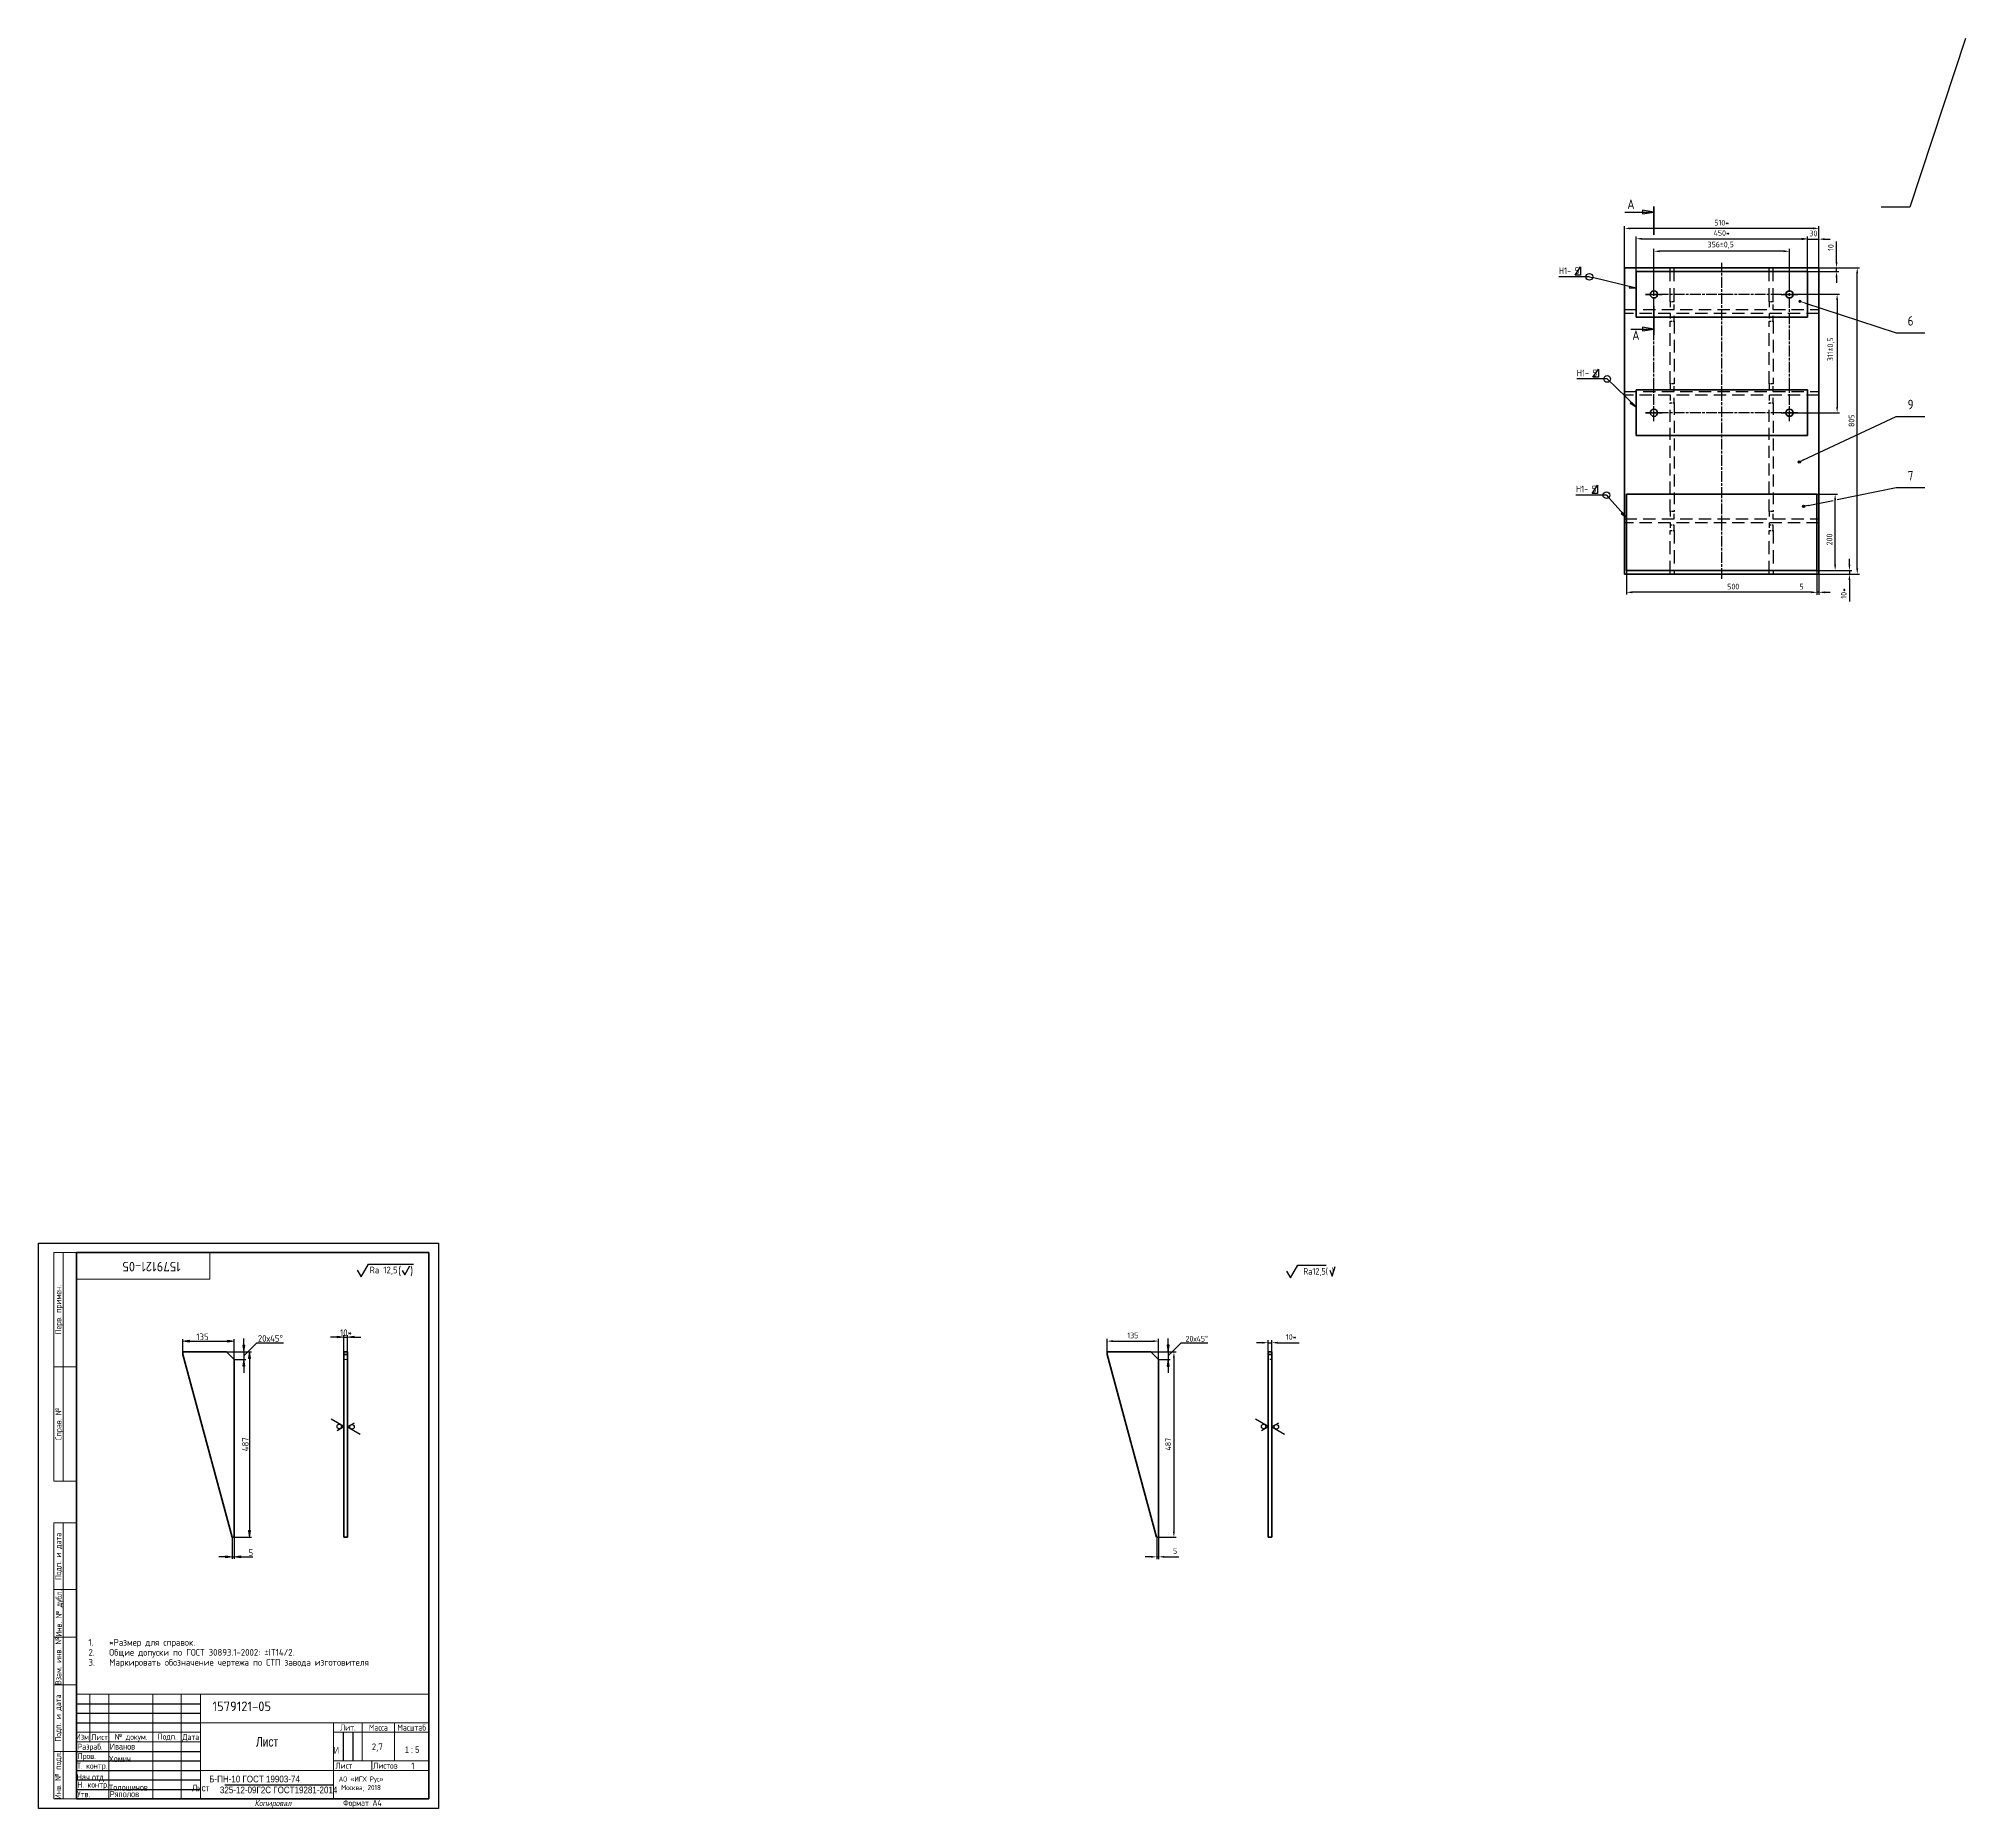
# Model space of a CAD drawing. Header units: millimetres. Extents: x 0 to 5061, y 0 to 4649.
import ezdxf
from ezdxf.enums import TextEntityAlignment as Align

# ---------------------------------------------------------------- set-up
doc = ezdxf.new("R2018")
doc.units = ezdxf.units.MM
doc.header["$LTSCALE"] = 5
for name, pattern in [('CENTER', [2, 1.25, -0.25, 0.25, -0.25]), ('CHAIN', [0.7087, 0.4724, -0.0591, 0.1181, -0.0591]), ('DASHED', [0.2067, 0.1654, -0.0413]), ('HIDDEN', [0.375, 0.25, -0.125])]:
    doc.linetypes.add(name, pattern=pattern)
for name, color, linetype in [('Cen', 5, 'CENTER'), ('Dim', 7, 'Continuous'), ('Hide', 2, 'HIDDEN')]:
    doc.layers.add(name, color=color, linetype=linetype)
for name, color, linetype, lineweight in [('Con', 6, 'Continuous', 40), ('Text', 3, 'Continuous', 18), ('Видимый контур (ГОСТ)', 4, 'Continuous', 40), ('Заголовок (ГОСТ)', 3, 'Continuous', 18), ('Кромка (ГОСТ)', 7, 'Continuous', 35), ('Невидимый контур (ГОСТ)', 6, 'DASHED', 18), ('Обозначение (ГОСТ)', 3, 'Continuous', 18), ('Размер (ГОСТ)', 3, 'Continuous', 15), ('Эскизная геометрия (ГОСТ)', 3, 'Continuous', 18)]:
    doc.layers.add(name, color=color, linetype=linetype, lineweight=lineweight)
doc.styles.add('Style1', font='romans.shx', dxfattribs={"width": 0.8})
doc.styles.add('Style1_182', font='RomanS.shx', dxfattribs={"width": 0.9})
doc.styles.add('Альтернативный текст (ГОСТ)', font='arial.ttf', dxfattribs={"width": 0.8})
doc.styles.add('Обычный текст (ГОСТ)', font='GOST Common.ttf')
doc.styles.add('Стиль текста112', font='GOST Common Italic.ttf', dxfattribs={"width": 0.8})
doc.styles.add('Стиль текста137', font='GOST Common Italic.ttf', dxfattribs={"width": 0.7})
doc.styles.add('Стиль текста139', font='GOST Common Italic.ttf', dxfattribs={"width": 0.7})
doc.styles.add('Стиль текста157', font='GOST Common.ttf', dxfattribs={"width": 0.8})
doc.styles.add('Стиль текста160', font='GOST Common.ttf')
doc.styles.add('Стиль текста162', font='GOST Common.ttf', dxfattribs={"width": 0.9})
doc.styles.add('Стиль текста163', font='GOST Common.ttf', dxfattribs={"width": 0.8})
doc.styles.add('Стиль текста164', font='GOST Common.ttf', dxfattribs={"width": 0.8})
doc.styles.add('Стиль текста195', font='GOST Common.ttf', dxfattribs={"width": 1.2})
doc.styles.add('Стиль текста81', font='GOST Common Italic.ttf', dxfattribs={"width": 0.8})
doc.dimstyles.new('Lin_5', dxfattribs={"dimscale": 5, "dimtxt": 3, "dimasz": 3, "dimexe": 1.25, "dimexo": 0, "dimgap": 1.5, "dimtad": 1, "dimdec": 1, "dimtxsty": 'Style1', "dimcen": 2.5, "dimclrt": 3, "dimadec": 0, "dimazin": 0, "dimtfac": 1, "dimtdec": 1, "dimtmove": 0, "dimatfit": 3, "dimldrblk": 'DOT', "dimfxl": 1, "dimarcsym": 0})
doc.dimstyles.new('Диаметр (ГОСТ)$7', dxfattribs={"dimscale": 5, "dimtxt": 3.5, "dimasz": 3.5, "dimexe": 1, "dimexo": 0, "dimgap": 0.5, "dimtad": 1, "dimrnd": 1e-08, "dimtxsty": 'Обычный текст (ГОСТ)', "dimblk": 'Filled-1', "dimcen": 0.09, "dimdle": 15, "dimclrd": 256, "dimclre": 256, "dimclrt": 256, "dimazin": 2, "dimtfac": 0.714286, "dimtdec": 3, "dimtmove": 0, "dimatfit": 3, "dimfxl": 1, "dimtolj": 1, "dimlwd": -1, "dimlwe": 25, "dimarcsym": 0})
doc.dimstyles.new('Обычный (ГОСТ)', dxfattribs={"dimscale": 5, "dimtxt": 3.5, "dimasz": 3.5, "dimexe": 1, "dimexo": 0, "dimgap": 0.5, "dimtad": 1, "dimrnd": 1e-08, "dimtxsty": 'Обычный текст (ГОСТ)', "dimblk": 'Filled-1', "dimcen": 0.09, "dimdle": 15, "dimclrd": 256, "dimclre": 256, "dimclrt": 256, "dimazin": 2, "dimtfac": 0.714286, "dimtdec": 3, "dimtmove": 0, "dimatfit": 3, "dimfxl": 1, "dimtolj": 1, "dimlwd": 25, "dimlwe": 25, "dimarcsym": 0})

msp = doc.modelspace()

# ---------------------------------------------------------------- texts
at = {"layer": 'Dim', "style": 'Style1', "width": 0.8}
for p in [(3992.761, 4030.03), (4039.787, 3761.533), (4037.466, 3456.628)]:
    msp.add_text('Н1- 5', height=17.5, dxfattribs=at).set_placement(p)
at = {"layer": 'Dim', "style": 'Style1'}
for s, insert, char_height, attachment_point in [('А', (4172.608, 4201.063), 25, 7), ('6', (4916.383, 3907.235), 25, 5), ('А', (4185.658, 3857.043), 25, 7), ('9', (4916.383, 3687.574), 25, 5), ('7', (4916.383, 3500.49), 25, 5), ('Ra12,5( )', (3361.802, 1408.838), 17.5, 5)]:
    msp.add_mtext(s, dxfattribs=dict(at, insert=insert, char_height=char_height, attachment_point=attachment_point))
at = {"layer": 'Dim', "linetype": 'Continuous', "lineweight": 25, "insert": (3012.424, 1241.258), "char_height": 15, "attachment_point": 1, "style": 'Style1'}
msp.add_mtext('\\A1;20х45{\\fAIGDT|b0|i0|c2|p2;~}', dxfattribs=at)
at = {"layer": 'Обозначение (ГОСТ)', "style": 'Обычный текст (ГОСТ)'}
for s, p in [('1. ', (131.25, 427.5)), ('2. ', (131.25, 401.25)), (' Общие допуски по ГОСТ 30893.1-2002: ±IT14/2.', (175, 401.25)), (' *Размер для справок.', (175, 427.5)), ('3. ', (131.25, 375)), (' Маркировать обозначение чертежа по СТП завода изготовителя', (175, 375))]:
    msp.add_text(s, height=17.5, dxfattribs=at).set_placement(p)
at = {"layer": 'Обозначение (ГОСТ)', "insert": (373.463, 1410.663), "char_height": 25, "width": 192.04829, "attachment_point": 1, "rotation": 180, "style": 'Стиль текста195'}
msp.add_mtext('{\\fGOST Common|b0|i0;\\H25.0000;1579121-05}', dxfattribs=at)
at = {"layer": 'Обозначение (ГОСТ)', "attachment_point": 1}
for s, insert, char_height, width, style in [('{\\fGOST Common|b0|i0;\\H25.0000;1579121-05}', (457.025, 280.819), 25, 192.04829, 'Стиль текста195'), ('2,7', (875.271, 170.805), 17.5, 93.85331, 'Обычный текст (ГОСТ)'), ('{\\fGOST Common|b0|i0;1}', (978.781, 120.25), 17.5, 93.85331, 'Обычный текст (ГОСТ)')]:
    msp.add_mtext(s, dxfattribs=dict(at, insert=insert, char_height=char_height, width=width, style=style))

# ---------------------------------------------------------------- blocks, each defined once
blk = doc.blocks.new('ГОСТ - Доп. графы 1')
at = {"layer": 'Эскизная геометрия (ГОСТ)'}
for p, q in [((-12, 0), (-12, 145)), ((-12, 145), (0, 145)), ((-7, 145), (-7, 0)), ((-12, 110), (-7, 110)), ((-7, 110), (0, 110)), ((-12, 85), (-7, 85)), ((-7, 85), (0, 85)), ((-12, 60), (-7, 60)), ((-7, 60), (0, 60)), ((-12, 25), (-7, 25)), ((-7, 25), (0, 25)), ((0, 0), (-12, 0))]:
    blk.add_line(p, q, dxfattribs=at)
at = {"layer": 'Обозначение (ГОСТ)', "char_height": 3.17, "attachment_point": 5, "rotation": 90, "style": 'Альтернативный текст (ГОСТ)'}
for s, insert, width in [('\\fGOST Common|b0|i0;\\H3.1700;Подп. и дата', (-9.4, 127.4), 34.768), ('\\fGOST Common|b0|i0;\\H3.1700;Инв. № дубл.', (-8.9, 97.5), 24.844), ('\\fGOST Common|b0|i0;\\H3.1700;Взам. инв. №', (-9.6, 72.5), 24.867), ('\\fGOST Common|b0|i0;\\H3.1700;Подп. и дата', (-9.5, 42.5), 35.149), ('\\fGOST Common|b0|i0;\\H3.1700;Инв. № подл.', (-9.5, 12.4), 24.962)]:
    blk.add_mtext(s, dxfattribs=dict(at, insert=insert, width=width))
at = {"layer": 'Обозначение (ГОСТ)', "style": 'Стиль текста112', "width": 0.8}
for tag, p in [('Подп._и_дата_2', (-1.9, 127.5)), ('Инв._номер_дубликата', (-1.8, 97.5)), ('Взамен_инв._номера', (-1.9, 72.5)), ('Подп._и_дата_1', (-1.8, 42.4)), ('ИНВЕНТАРНЫЙ_НОМЕР', (-1.7, 12.7))]:
    blk.add_attdef(tag, text='', height=3.17, rotation=90, dxfattribs=at).set_placement(p, align=Align.MIDDLE_CENTER)
blk = doc.blocks.new('ГОСТ - Доп. графы 2')
at = {"layer": 'Эскизная геометрия (ГОСТ)'}
for p, q in [((-12, 0), (-12, 120)), ((-12, 120), (0, 120)), ((-7, 0), (-7, 120)), ((-12, 60), (0, 60)), ((0, 0), (-12, 0))]:
    blk.add_line(p, q, dxfattribs=at)
at = {"layer": 'Обозначение (ГОСТ)', "char_height": 3.17, "attachment_point": 5, "rotation": 90, "style": 'Альтернативный текст (ГОСТ)'}
for s, insert, width in [('\\fGOST Common|b0|i0;\\H3.1700;Перв. примен.', (-9.2, 90), 60.014), ('\\fGOST Common|b0|i0;\\H3.1700;Справ. №', (-9.1, 30), 59.936)]:
    blk.add_mtext(s, dxfattribs=dict(at, insert=insert, width=width))
at = {"layer": 'Обозначение (ГОСТ)', "style": 'Стиль текста112', "width": 0.8}
for tag, p in [('Первичная_применяемость', (-2.1, 90)), ('Справочный_номер', (-2, 30))]:
    blk.add_attdef(tag, text='', height=3.17, rotation=90, dxfattribs=at).set_placement(p, align=Align.MIDDLE_CENTER)
blk = doc.blocks.new('ГОСТ - Доп. графы 3')
at = {"layer": 'Эскизная геометрия (ГОСТ)'}
for p, q in [((0, 0), (70, 0)), ((70, 0), (70, -14)), ((70, -14), (0, -14))]:
    blk.add_line(p, q, dxfattribs=at)
at = {"layer": 'Обозначение (ГОСТ)', "style": 'Стиль текста164', "width": 0.8}
blk.add_attdef('ОБОЗНАЧЕНИЕ', text='', height=5, rotation=180, dxfattribs=at).set_placement((34.9, -4.5), align=Align.MIDDLE_CENTER)
blk = doc.blocks.new('Основные надписи ГОСТ - Форма 1')
at = {"layer": 'Заголовок (ГОСТ)'}
for p, q in [((0, 0), (0, 55)), ((0, 0), (0, 55)), ((0, 55), (185, 55)), ((7, 55), (7, 30)), ((17, 55), (17, 0)), ((40, 55), (40, 0)), ((55, 55), (55, 0)), ((65, 55), (65, 0)), ((185, 0), (185, 55)), ((0, 35), (65, 35)), ((65, 40), (185, 40)), ((135, 40), (135, 0)), ((135, 35), (185, 35)), ((150, 40), (150, 20)), ((167, 40), (167, 20)), ((0, 30), (65, 30)), ((65, 15), (185, 15)), ((135, 20), (185, 20)), ((155, 20), (155, 15)), ((185, 0), (0, 0))]:
    blk.add_line(p, q, dxfattribs=at)
at = {"layer": 'Заголовок (ГОСТ)', "linetype": 'Continuous', "lineweight": 25}
for p, q in [((0, 50), (65, 50)), ((0, 45), (65, 45)), ((0, 40), (65, 40)), ((140, 35), (140, 20)), ((145, 35), (145, 20)), ((0, 25), (65, 25)), ((0, 20), (65, 20)), ((0, 15), (65, 15)), ((0, 10), (65, 10)), ((0, 5), (65, 5))]:
    blk.add_line(p, q, dxfattribs=at)
at = {"layer": 'Заголовок (ГОСТ)', "lineweight": 30}
blk.add_line((77.8, 7.5), (134.5, 7.5), dxfattribs=at)
at = {"layer": 'Text', "insert": (149.4, 7.9), "char_height": 2.7, "width": 28.504, "attachment_point": 5, "line_spacing_factor": 0.996, "style": 'Style1_182'}
blk.add_mtext('\\FRomanS|b0|i0;\\W0.79;{\\FRomanS|b0|i0;\\W0.79;АО }«{ИГХ Рус}»{\\PМосква, 2018}', dxfattribs=at)
at = {"layer": 'Заголовок (ГОСТ)', "char_height": 3.17, "style": 'Альтернативный текст (ГОСТ)'}
for s, insert, width, attachment_point in [('\\fGOST Common|b0|i0;\\H3.1700;Изм.', (3.5, 32.6), 6.964, 5), ('\\fGOST Common|b0|i0;\\H3.1700;Лист', (12.1, 32.5), 10.003, 5), ('\\fGOST Common|b0|i0;\\H3.1700;№ докум.', (28.6, 32.2), 22.907, 5), ('\\fGOST Common|b0|i0;\\H3.1700;Подп.', (47.6, 32.5), 14.879, 5), ('\\fGOST Common|b0|i0;\\H3.1700;Дата', (60, 32.2), 9.961, 5), ('\\fGOST Common|b0|i0;\\H3.1700;Лит.', (142.5, 37.5), 14.977, 5), ('\\fGOST Common|b0|i0;\\H3.1700;Масса', (158.5, 37.5), 16.988, 5), ('\\fGOST Common|b0|i0;\\H3.1700;Масштаб', (176, 37.5), 17.832, 5), ('\\fGOST Common|b0|i0;\\H3.1700;Разраб.', (0.5, 27), 16.997, 4), ('\\fGOST Common|b0|i0;\\H3.1700;Пров.', (0.6, 22.1), 17.019, 4), ('\\fGOST Common|b0|i0;\\H3.1700;Т. контр.', (0.2, 17), 16.955, 4), ('\\fGOST Common|b0|i0;\\H3.1700;Лист', (140.4, 17.5), 10.507, 5), ('\\fGOST Common|b0|i0;\\H3.1700;Листов', (162.2, 17.5), 14.367, 5), ('\\fGOST Common|b0|i0;\\H3.1700;Утв.', (0.3, 2.5), 17.008, 4), ('\\fGOST Common|b0|i0;\\H3.1700;Н. контр.', (0.4, 7.1), 17, 4), ('\\fGOST Common|b0|i1;\\H3.1700;Копировал', (93.5, -0.6), 19.787, 1)]:
    blk.add_mtext(s, dxfattribs=dict(at, insert=insert, width=width, attachment_point=attachment_point))
at = {"layer": 'Заголовок (ГОСТ)'}
for tag, height, style, width, p in [('Изм1', 2.89, 'Стиль текста137', 0.7, (3.5, 51.1)), ('Лист1', 2.89, 'Стиль текста137', 0.7, (12, 51.1)), ('Докум1', 2.89, 'Стиль текста137', 0.7, (28.5, 51)), ('Изм2', 2.89, 'Стиль текста137', 0.7, (3.5, 46.1)), ('Изм3', 2.89, 'Стиль текста137', 0.7, (3.5, 41.1)), ('Лист2', 2.89, 'Стиль текста137', 0.7, (12, 46.1)), ('Лист3', 2.89, 'Стиль текста137', 0.7, (12, 41.1)), ('Докум3', 2.89, 'Стиль текста137', 0.7, (28.5, 41)), ('Докум2', 2.89, 'Стиль текста137', 0.7, (28.5, 46.1)), ('Изм4', 2.89, 'Стиль текста137', 0.7, (3.5, 36.1)), ('Лист4', 2.89, 'Стиль текста137', 0.7, (12, 36.1)), ('Докум4', 2.89, 'Стиль текста137', 0.7, (28.5, 36.1)), ('ЗАГОЛОВОК', 5, 'Стиль текста164', 0.8, (100, 30)), ('Литера2', 3.5, 'Стиль текста81', 0.8, (142.5, 25.5)), ('Литера', 3.5, 'Стиль текста157', 0.8, (136.5, 25.5)), ('Литера3', 3.5, 'Стиль текста81', 0.8, (147.5, 25.5)), ('Масштаб', 3.5, 'Стиль текста157', 0.8, (176.2, 25.9)), ('Тип_документа', 3.17, 'Стиль текста163', 0.8, (100.1, 16))]:
    blk.add_attdef(tag, text='', height=height, dxfattribs=dict(at, style=style, width=width)).set_placement(p, align=Align.MIDDLE_CENTER)
for tag, height, style, width, p in [('Подп1', 2.89, 'Стиль текста137', 0.7, (40, 51.1)), ('Дата1', 2, 'Стиль текста139', 0.7, (55, 51.5)), ('Подп2', 2.89, 'Стиль текста137', 0.7, (40, 46.1)), ('Подп3', 2.89, 'Стиль текста137', 0.7, (40, 41.1)), ('Дата2', 2, 'Стиль текста139', 0.7, (55, 46.5)), ('Дата3', 2, 'Стиль текста139', 0.7, (55, 41.5)), ('Подп4', 2.89, 'Стиль текста137', 0.7, (40, 36.1)), ('Дата4', 2, 'Стиль текста139', 0.7, (55, 36.5)), ('ПРОВЕРИЛ', 3.17, 'Стиль текста163', 0.8, (16.9, 20.9)), ('АВТОР', 3.17, 'Стиль текста163', 0.8, (16.9, 25.9)), ('Разработал_Подп.', 2.89, 'Стиль текста137', 0.7, (40, 26.1)), ('Проверил_Подп.', 2.89, 'Стиль текста137', 0.7, (40, 21.1)), ('ДАТА_СОЗДАНИЯ', 2, 'Стиль текста139', 0.7, (55, 26.5)), ('ДАТА_ПРОВЕРКИ', 2, 'Стиль текста139', 0.7, (55, 21.5)), ('Должность_руководителя', 3.17, 'Стиль текста163', 0.8, (0, 10.9)), ('ТЕХНОЛОГ', 3.17, 'Стиль текста163', 0.8, (17.3, 16)), ('НАЧ._ОТДЕЛА', 3.17, 'Стиль текста163', 0.8, (17.5, 10.9)), ('Технолог_Подп.', 2.89, 'Стиль текста137', 0.7, (40, 16.1)), ('Руководитель_Подп.', 2.89, 'Стиль текста137', 0.7, (40, 11.1)), ('Технолог_Дата', 2, 'Стиль текста139', 0.7, (55, 16.5)), ('Руководитель_Дата', 2, 'Стиль текста139', 0.7, (55, 11.5)), ('НОРМОКОНТРОЛЬ', 3.17, 'Стиль текста163', 0.8, (16.9, 5.9)), ('УТВЕРДИЛ', 3.17, 'Стиль текста163', 0.8, (16.9, 0.9)), ('Утвердил_Подп.', 2.89, 'Стиль текста137', 0.7, (40, 1.1)), ('Нормоконтроль_Подп.', 2.89, 'Стиль текста137', 0.7, (40, 6.1)), ('ДАТА_НОРМОКОНТРОЛЯ', 2, 'Стиль текста139', 0.7, (55, 6.5)), ('ДАТА_УТВЕРЖДЕНИЯ', 2, 'Стиль текста139', 0.7, (55, 1.5))]:
    blk.add_attdef(tag, text='', height=height, dxfattribs=dict(at, style=style, width=width)).set_placement(p, align=Align.MIDDLE_LEFT)
at = {"layer": 'Заголовок (ГОСТ)', "style": 'Стиль текста160'}
blk.add_attdef('ОБОЗНАЧЕНИЕ', text='', height=5, dxfattribs=at).set_placement((125.3, 45.1), align=Align.MIDDLE_CENTER)
at = {"layer": 'Заголовок (ГОСТ)', "style": 'Стиль текста162', "width": 0.9}
blk.add_attdef('Материал_Наим.', text='', height=3.5, dxfattribs=at).set_placement((93.5, 7.5), align=Align.BOTTOM_CENTER)
blk.add_attdef('Материал_Класс', text='', height=3.5, dxfattribs=at).set_placement((69.7, 5.8), align=Align.MIDDLE_RIGHT)
blk.add_attdef('Материал_ГОСТ', text='', height=3.5, dxfattribs=at).set_placement((106.1, 6.5), align=Align.TOP_CENTER)
blk = doc.blocks.new('Рамки ГОСТ_ граница 297x210_3')
at = {"layer": 'Кромка (ГОСТ)', "lineweight": 25}
for p, q in [((0, 0), (0, 297)), ((0, 297), (210, 297)), ((210, 297), (210, 0)), ((210, 0), (0, 0))]:
    blk.add_line(p, q, dxfattribs=at)
at = {"layer": 'Кромка (ГОСТ)'}
for p, q in [((205, 292), (20, 292)), ((20, 292), (20, 5)), ((205, 5), (205, 292)), ((20, 5), (205, 5))]:
    blk.add_line(p, q, dxfattribs=at)
at = {"layer": 'Кромка (ГОСТ)', "insert": (160, 4.5), "char_height": 3.17, "attachment_point": 1, "style": 'Альтернативный текст (ГОСТ)'}
blk.add_mtext('\\A1;\\fGOST Common|b0|i0;\\H3.1700;Формат A4', dxfattribs=at)
blk = doc.blocks.new('Filled-1')
at = {"color": 0}
for p, q in [((0, 0), (-1, 0.14)), ((-1, 0.14), (-1, -0.14)), ((-1, 0), (0, 0)), ((-1, -0.14), (0, 0))]:
    blk.add_line(p, q, dxfattribs=at)
at = {"color": 0, "flags": 128}
blk.add_lwpolyline([(-1, -0.14), (0, 0), (-1, 0.14), (-1, -0.14)], dxfattribs=at)
at = {"color": 0}
blk.add_solid([(-1, -0.14), (0, 0), (-1, 0.14), (-1, -0.14)], dxfattribs=at)
blk = doc.blocks.new('*D16')
at = {"layer": 'Defpoints', "color": 0, "linetype": 'Continuous', "transparency": 16777216}
for p in [(493.9, 1199.2), (513.9, 712.2), (554.1, 712.2)]:
    blk.add_point(p, dxfattribs=at)
at = {"layer": 'Размер (ГОСТ)', "linetype": 'Continuous', "lineweight": 25, "transparency": 16777216}
for p, q in [((493.9, 1199.2), (559.1, 1199.2)), ((554.1, 1181.7), (554.1, 729.7)), ((513.9, 712.2), (559.1, 712.2))]:
    blk.add_line(p, q, dxfattribs=at)
at = {"layer": 'Размер (ГОСТ)', "linetype": 'Continuous', "lineweight": 25, "transparency": 16777216, "xscale": 17.5, "yscale": 17.5, "zscale": 17.5}
for p, rotation in [((554.1, 1199.2), 90), ((554.1, 712.2), 270)]:
    blk.add_blockref('Filled-1', p, dxfattribs=dict(at, rotation=rotation))
at = {"layer": 'Размер (ГОСТ)', "linetype": 'Continuous', "lineweight": 25, "transparency": 16777216, "insert": (534.1, 938.1), "char_height": 17.5, "attachment_point": 1, "rotation": 90, "style": 'Обычный текст (ГОСТ)'}
blk.add_mtext('\\A1;487', dxfattribs=at)
blk = doc.blocks.new('*D17')
at = {"layer": 'Defpoints', "color": 0, "linetype": 'Continuous', "transparency": 16777216}
for p in [(493.9, 1199.2), (513.9, 1179.2), (539, 1179.2)]:
    blk.add_point(p, dxfattribs=at)
at = {"layer": 'Размер (ГОСТ)', "linetype": 'Continuous', "lineweight": 25, "transparency": 16777216}
for p, q in [((539, 1216.7), (539, 1234.2)), ((539, 1189.2), (573.4, 1223.3)), ((573.4, 1223.3), (643.4, 1223.3)), ((493.9, 1199.2), (544, 1199.2)), ((513.9, 1179.2), (544, 1179.2)), ((539, 1199.2), (539, 1179.2)), ((539, 1199.2), (539, 1179.2)), ((539, 1161.7), (539, 1144.2))]:
    blk.add_line(p, q, dxfattribs=at)
at = {"layer": 'Размер (ГОСТ)', "linetype": 'Continuous', "lineweight": 25, "transparency": 16777216, "xscale": 17.5, "yscale": 17.5, "zscale": 17.5}
for p, rotation in [((539, 1199.2), 270), ((539, 1179.2), 90)]:
    blk.add_blockref('Filled-1', p, dxfattribs=dict(at, rotation=rotation))
at = {"layer": 'Размер (ГОСТ)', "linetype": 'Continuous', "lineweight": 25, "transparency": 16777216, "insert": (575.9, 1243.3), "char_height": 17.5, "attachment_point": 1, "style": 'Обычный текст (ГОСТ)'}
blk.add_mtext('\\A1;\\fGOST Common|b0|i0;\\H17.5000;20х45\\fAIGDT|b0|i0;\\H17.5000;~', dxfattribs=at)
blk = doc.blocks.new('*D18')
at = {"layer": 'Defpoints', "color": 0, "linetype": 'Continuous', "transparency": 16777216}
for p in [(513.9, 1227.5), (378.9, 1199.2), (513.9, 1179.2)]:
    blk.add_point(p, dxfattribs=at)
at = {"layer": 'Размер (ГОСТ)', "linetype": 'Continuous', "lineweight": 25, "transparency": 16777216}
for p, q in [((378.9, 1199.2), (378.9, 1232.5)), ((396.4, 1227.5), (496.4, 1227.5)), ((513.9, 1179.2), (513.9, 1232.5))]:
    blk.add_line(p, q, dxfattribs=at)
at = {"layer": 'Размер (ГОСТ)', "linetype": 'Continuous', "lineweight": 25, "transparency": 16777216, "xscale": 17.5, "yscale": 17.5, "zscale": 17.5, "rotation": 180}
blk.add_blockref('Filled-1', (378.9, 1227.5), dxfattribs=at)
at = {"layer": 'Размер (ГОСТ)', "linetype": 'Continuous', "lineweight": 25, "transparency": 16777216, "xscale": 17.5, "yscale": 17.5, "zscale": 17.5}
blk.add_blockref('Filled-1', (513.9, 1227.5), dxfattribs=at)
at = {"layer": 'Размер (ГОСТ)', "linetype": 'Continuous', "lineweight": 25, "transparency": 16777216, "insert": (414.5, 1247.5), "char_height": 17.5, "attachment_point": 1, "style": 'Обычный текст (ГОСТ)'}
blk.add_mtext('\\A1;135', dxfattribs=at)
blk = doc.blocks.new('*D19')
at = {"layer": 'Defpoints', "color": 0, "linetype": 'Continuous', "transparency": 16777216}
for p in [(508.9, 712.2), (513.9, 712.2), (513.9, 660.9)]:
    blk.add_point(p, dxfattribs=at)
at = {"layer": 'Размер (ГОСТ)', "linetype": 'Continuous', "lineweight": 25, "transparency": 16777216}
for p, q in [((508.9, 712.2), (508.9, 655.9)), ((513.9, 712.2), (513.9, 655.9)), ((491.4, 660.9), (473.9, 660.9)), ((508.9, 660.9), (513.9, 660.9)), ((531.4, 660.9), (562.6, 660.9))]:
    blk.add_line(p, q, dxfattribs=at)
at = {"layer": 'Размер (ГОСТ)', "linetype": 'Continuous', "lineweight": 25, "transparency": 16777216, "xscale": 17.5, "yscale": 17.5, "zscale": 17.5}
blk.add_blockref('Filled-1', (508.9, 660.9), dxfattribs=at)
at = {"layer": 'Размер (ГОСТ)', "linetype": 'Continuous', "lineweight": 25, "transparency": 16777216, "xscale": 17.5, "yscale": 17.5, "zscale": 17.5, "rotation": 180}
blk.add_blockref('Filled-1', (513.9, 660.9), dxfattribs=at)
at = {"layer": 'Размер (ГОСТ)', "linetype": 'Continuous', "lineweight": 25, "transparency": 16777216, "insert": (551.4, 680.9), "char_height": 17.5, "attachment_point": 1, "style": 'Обычный текст (ГОСТ)'}
blk.add_mtext('\\A1;5', dxfattribs=at)
blk = doc.blocks.new('Обозначение шероховатости_7')
at = {"layer": 'Эскизная геометрия (ГОСТ)', "lineweight": 30}
for p, q in [((-0.58, 1), (0, 0)), ((0, 0), (1.1, 1.9)), ((1.1, 1.9), (7.86, 1.9)), ((6.16, 0.97), (6.54, 0.3)), ((6.54, 0.3), (7.31, 1.63))]:
    blk.add_line(p, q, dxfattribs=at)
at = {"layer": 'Обозначение (ГОСТ)', "attachment_point": 7, "style": 'Обычный текст (ГОСТ)'}
for s, insert, char_height in [('\\A1;\\fGOST Common|b0|i0;\\H1.0000;Ra 12,5', (1.25, 0.3), 1), ('\\A1;\\fGOST Common|b0|i0;\\H1.3000;(', (5.54, 0.1), 1.3), ('\\A1;\\fGOST Common|b0|i0;\\H1.3000;)', (7.34, 0.1), 1.3)]:
    blk.add_mtext(s, dxfattribs=dict(at, insert=insert, char_height=char_height))
blk = doc.blocks.new('Обозначение шероховатости_8')
at = {"layer": 'Эскизная геометрия (ГОСТ)', "lineweight": 30}
for p, q in [((-0.58, 1), (0, 0)), ((0, 0), (1.1, 1.9))]:
    blk.add_line(p, q, dxfattribs=at)
blk.add_circle((0, 0.67), 0.333, dxfattribs=at)
blk = doc.blocks.new('Обозначение шероховатости_9')
at = {"layer": 'Эскизная геометрия (ГОСТ)', "lineweight": 30}
for p, q in [((-0.58, 1), (0, 0)), ((0, 0), (1.1, 1.9))]:
    blk.add_line(p, q, dxfattribs=at)
blk.add_circle((0, 0.67), 0.333, dxfattribs=at)
blk = doc.blocks.new('*D20')
at = {"layer": 'Defpoints', "color": 0, "linetype": 'Continuous', "transparency": 16777216}
for p in [(811.4, 1238.3), (801.4, 1192.2), (811.4, 1179.2)]:
    blk.add_point(p, dxfattribs=at)
at = {"layer": 'Размер (ГОСТ)', "linetype": 'Continuous', "lineweight": 25, "transparency": 16777216}
for p, q in [((783.9, 1238.3), (766.4, 1238.3)), ((801.4, 1192.2), (801.4, 1243.3)), ((801.4, 1238.3), (811.4, 1238.3)), ((811.4, 1179.2), (811.4, 1243.3)), ((828.9, 1238.3), (846.4, 1238.3))]:
    blk.add_line(p, q, dxfattribs=at)
at = {"layer": 'Размер (ГОСТ)', "linetype": 'Continuous', "lineweight": 25, "transparency": 16777216, "xscale": 17.5, "yscale": 17.5, "zscale": 17.5}
blk.add_blockref('Filled-1', (801.4, 1238.3), dxfattribs=at)
at = {"layer": 'Размер (ГОСТ)', "linetype": 'Continuous', "lineweight": 25, "transparency": 16777216, "xscale": 17.5, "yscale": 17.5, "zscale": 17.5, "rotation": 180}
blk.add_blockref('Filled-1', (811.4, 1238.3), dxfattribs=at)
at = {"layer": 'Размер (ГОСТ)', "linetype": 'Continuous', "lineweight": 25, "transparency": 16777216, "insert": (791.9, 1258.3), "char_height": 17.5, "attachment_point": 1, "style": 'Обычный текст (ГОСТ)'}
blk.add_mtext('\\A1;\\fGOST Common|b0|i0;\\H17.5000;10*', dxfattribs=at)
blk = doc.blocks.new('*D25')
at = {"layer": 'Defpoints', "color": 0, "linetype": 'Continuous', "transparency": 16777216}
for p in [(2921.5, 1199.2), (2941.5, 712.2), (2981.7, 712.2)]:
    blk.add_point(p, dxfattribs=at)
at = {"layer": 'Dim', "color": 0, "linetype": 'Continuous', "lineweight": -2, "transparency": 16777216}
for p, q in [((2921.5, 1199.2), (2987.9, 1199.2)), ((2981.7, 1184.2), (2981.7, 727.2)), ((2941.5, 712.2), (2987.9, 712.2))]:
    blk.add_line(p, q, dxfattribs=at)
at = {"layer": 'Dim', "color": 0, "linetype": 'Continuous', "transparency": 16777216}
for points in [[(2979.2, 1184.2), (2984.2, 1184.2), (2981.7, 1199.2)], [(2979.2, 727.2), (2984.2, 727.2), (2981.7, 712.2)]]:
    blk.add_solid(points, dxfattribs=at)
at = {"layer": 'Dim', "color": 3, "linetype": 'Continuous', "lineweight": 25, "transparency": 16777216, "insert": (2959.2, 940.3), "char_height": 15, "attachment_point": 1, "rotation": 90, "style": 'Style1'}
blk.add_mtext('487', dxfattribs=at)
blk = doc.blocks.new('_Dot')
at = {"color": 0, "linetype": 'ByBlock', "lineweight": -2}
blk.add_line((-0.5, 0), (-1, 0), dxfattribs=at)
at = {"color": 0, "linetype": 'ByBlock', "const_width": 0.5}
blk.add_lwpolyline([(-0.25, 0, 1), (0.25, 0, 1)], format="xyb", close=True, dxfattribs=at)
blk = doc.blocks.new('*D26')
at = {"layer": 'Defpoints', "color": 0, "linetype": 'Continuous', "transparency": 16777216}
for p in [(2941.5, 1227.5), (2806.5, 1199.2), (2941.5, 1179.2)]:
    blk.add_point(p, dxfattribs=at)
at = {"layer": 'Dim', "color": 0, "linetype": 'Continuous', "lineweight": -2, "transparency": 16777216}
for p, q in [((2806.5, 1199.2), (2806.5, 1233.8)), ((2821.5, 1227.5), (2926.5, 1227.5)), ((2941.5, 1179.2), (2941.5, 1233.8))]:
    blk.add_line(p, q, dxfattribs=at)
at = {"layer": 'Dim', "color": 0, "linetype": 'Continuous', "transparency": 16777216}
for points in [[(2821.5, 1230), (2821.5, 1225), (2806.5, 1227.5)], [(2926.5, 1230), (2926.5, 1225), (2941.5, 1227.5)]]:
    blk.add_solid(points, dxfattribs=at)
at = {"layer": 'Dim', "color": 3, "linetype": 'Continuous', "lineweight": 25, "transparency": 16777216, "insert": (2859.4, 1250), "char_height": 15, "attachment_point": 1, "style": 'Style1'}
blk.add_mtext('135', dxfattribs=at)
blk = doc.blocks.new('*D27')
at = {"layer": 'Defpoints', "color": 0, "linetype": 'Continuous', "transparency": 16777216}
for p in [(2936.5, 712.2), (2941.5, 712.2), (2941.5, 660.9)]:
    blk.add_point(p, dxfattribs=at)
at = {"layer": 'Dim', "color": 0, "linetype": 'Continuous', "lineweight": -2, "transparency": 16777216}
for p, q in [((2936.5, 712.2), (2936.5, 654.7)), ((2941.5, 712.2), (2941.5, 654.7)), ((2921.5, 660.9), (2906.5, 660.9)), ((2936.5, 660.9), (2941.5, 660.9)), ((2956.5, 660.9), (2994.8, 660.9))]:
    blk.add_line(p, q, dxfattribs=at)
at = {"layer": 'Dim', "color": 0, "linetype": 'Continuous', "transparency": 16777216}
for points in [[(2921.5, 663.4), (2921.5, 658.4), (2936.5, 660.9)], [(2956.5, 663.4), (2956.5, 658.4), (2941.5, 660.9)]]:
    blk.add_solid(points, dxfattribs=at)
at = {"layer": 'Dim', "color": 3, "linetype": 'Continuous', "lineweight": 25, "transparency": 16777216, "insert": (2979.3, 683.4), "char_height": 15, "attachment_point": 1, "style": 'Style1'}
blk.add_mtext('5', dxfattribs=at)
blk = doc.blocks.new('*D29')
at = {"layer": 'Defpoints', "color": 0, "linetype": 'Continuous', "transparency": 16777216}
for p in [(4675.5, 4046.9), (4776.3, 4046.9), (4675.5, 3241.9)]:
    blk.add_point(p, dxfattribs=at)
at = {"layer": 'Dim', "color": 0, "linetype": 'Continuous', "lineweight": -2, "transparency": 16777216}
for p, q in [((4675.5, 4046.9), (4782.5, 4046.9)), ((4776.3, 3256.9), (4776.3, 4031.9)), ((4675.5, 3241.9), (4782.5, 3241.9))]:
    blk.add_line(p, q, dxfattribs=at)
at = {"layer": 'Dim', "color": 0, "linetype": 'Continuous', "transparency": 16777216}
for points in [[(4773.8, 4031.9), (4778.8, 4031.9), (4776.3, 4046.9)], [(4773.8, 3256.9), (4778.8, 3256.9), (4776.3, 3241.9)]]:
    blk.add_solid(points, dxfattribs=at)
at = {"layer": 'Dim', "color": 3, "linetype": 'Continuous', "lineweight": 25, "transparency": 16777216, "insert": (4753.8, 3628.6), "char_height": 15, "attachment_point": 1, "rotation": 90, "style": 'Style1'}
blk.add_mtext('805', dxfattribs=at)
blk = doc.blocks.new('*D30')
at = {"layer": 'Defpoints', "color": 0, "linetype": 'Continuous', "transparency": 16777216}
for p in [(4675.5, 4121.9), (4645.5, 4036.9), (4675.5, 4046.9)]:
    blk.add_point(p, dxfattribs=at)
at = {"layer": 'Dim', "color": 0, "linetype": 'Continuous', "lineweight": -2, "transparency": 16777216}
for p, q in [((4630.5, 4121.9), (4615.5, 4121.9)), ((4645.5, 4036.9), (4645.5, 4128.1)), ((4645.5, 4121.9), (4675.5, 4121.9)), ((4675.5, 4046.9), (4675.5, 4128.1)), ((4690.5, 4121.9), (4705.5, 4121.9))]:
    blk.add_line(p, q, dxfattribs=at)
at = {"layer": 'Dim', "color": 0, "linetype": 'Continuous', "transparency": 16777216}
for points in [[(4630.5, 4124.4), (4630.5, 4119.4), (4645.5, 4121.9)], [(4690.5, 4124.4), (4690.5, 4119.4), (4675.5, 4121.9)]]:
    blk.add_solid(points, dxfattribs=at)
at = {"layer": 'Dim', "color": 3, "linetype": 'Continuous', "lineweight": 25, "transparency": 16777216, "insert": (4650.7, 4144.4), "char_height": 15, "attachment_point": 1, "style": 'Style1'}
blk.add_mtext('\\A1;30', dxfattribs=at)
blk = doc.blocks.new('*D31')
at = {"layer": 'Defpoints', "color": 0, "linetype": 'Continuous', "transparency": 16777216}
for p in [(4620.5, 3976.9), (4620.5, 3665.9), (4723.5, 3665.9)]:
    blk.add_point(p, dxfattribs=at)
at = {"layer": 'Dim', "color": 0, "linetype": 'Continuous', "lineweight": -2, "transparency": 16777216}
for p, q in [((4620.5, 3976.9), (4729.7, 3976.9)), ((4723.5, 3961.9), (4723.5, 3680.9)), ((4620.5, 3665.9), (4729.7, 3665.9))]:
    blk.add_line(p, q, dxfattribs=at)
at = {"layer": 'Dim', "color": 0, "linetype": 'Continuous', "transparency": 16777216}
for points in [[(4721, 3961.9), (4726, 3961.9), (4723.5, 3976.9)], [(4721, 3680.9), (4726, 3680.9), (4723.5, 3665.9)]]:
    blk.add_solid(points, dxfattribs=at)
at = {"layer": 'Dim', "color": 3, "linetype": 'Continuous', "lineweight": 25, "transparency": 16777216, "insert": (4698.1, 3801.4), "char_height": 15, "attachment_point": 1, "rotation": 90, "style": 'Style1'}
blk.add_mtext('\\A1;311±0,5', dxfattribs=at)
blk = doc.blocks.new('*D32')
at = {"layer": 'Defpoints', "color": 0, "linetype": 'Continuous', "transparency": 16777216}
for p in [(4242.5, 4090), (4598.5, 3998.9), (4242.5, 3976.9)]:
    blk.add_point(p, dxfattribs=at)
at = {"layer": 'Dim', "color": 0, "linetype": 'Continuous', "lineweight": -2, "transparency": 16777216}
for p, q in [((4242.5, 3976.9), (4242.5, 4096.2)), ((4583.5, 4090), (4257.5, 4090)), ((4598.5, 3998.9), (4598.5, 4096.2))]:
    blk.add_line(p, q, dxfattribs=at)
at = {"layer": 'Dim', "color": 0, "linetype": 'Continuous', "transparency": 16777216}
for points in [[(4257.5, 4092.5), (4257.5, 4087.5), (4242.5, 4090)], [(4583.5, 4092.5), (4583.5, 4087.5), (4598.5, 4090)]]:
    blk.add_solid(points, dxfattribs=at)
at = {"layer": 'Dim', "color": 3, "linetype": 'Continuous', "lineweight": 25, "transparency": 16777216, "insert": (4383.3, 4115.3), "char_height": 15, "attachment_point": 1, "style": 'Style1'}
blk.add_mtext('\\A1;356±0,5', dxfattribs=at)
blk = doc.blocks.new('*D33')
at = {"layer": 'Defpoints', "color": 0, "linetype": 'Continuous', "transparency": 16777216}
for p in [(4670.5, 3451.9), (4718.3, 3451.9), (4670.5, 3251.9)]:
    blk.add_point(p, dxfattribs=at)
at = {"layer": 'Dim', "color": 0, "linetype": 'Continuous', "lineweight": -2, "transparency": 16777216}
for p, q in [((4670.5, 3451.9), (4724.5, 3451.9)), ((4718.3, 3266.9), (4718.3, 3436.9)), ((4670.5, 3251.9), (4724.5, 3251.9))]:
    blk.add_line(p, q, dxfattribs=at)
at = {"layer": 'Dim', "color": 0, "linetype": 'Continuous', "transparency": 16777216}
for points in [[(4715.8, 3436.9), (4720.8, 3436.9), (4718.3, 3451.9)], [(4715.8, 3266.9), (4720.8, 3266.9), (4718.3, 3251.9)]]:
    blk.add_solid(points, dxfattribs=at)
at = {"layer": 'Dim', "color": 3, "linetype": 'Continuous', "lineweight": 25, "transparency": 16777216, "insert": (4695.8, 3317.7), "char_height": 15, "attachment_point": 1, "rotation": 90, "style": 'Style1'}
blk.add_mtext('\\A1;200', dxfattribs=at)
blk = doc.blocks.new('*D34')
at = {"layer": 'Defpoints', "color": 0, "linetype": 'Continuous', "transparency": 16777216}
for p in [(4670.5, 3251.9), (4675.5, 3241.9), (4670.5, 3194.2)]:
    blk.add_point(p, dxfattribs=at)
at = {"layer": 'Dim', "color": 0, "linetype": 'Continuous', "lineweight": -2, "transparency": 16777216}
for p, q in [((4670.5, 3251.9), (4670.5, 3188)), ((4675.5, 3241.9), (4675.5, 3188)), ((4655.5, 3194.2), (4617.1, 3194.2)), ((4675.5, 3194.2), (4670.5, 3194.2)), ((4690.5, 3194.2), (4705.5, 3194.2))]:
    blk.add_line(p, q, dxfattribs=at)
at = {"layer": 'Dim', "color": 0, "linetype": 'Continuous', "transparency": 16777216}
for points in [[(4655.5, 3196.7), (4655.5, 3191.7), (4670.5, 3194.2)], [(4690.5, 3196.7), (4690.5, 3191.7), (4675.5, 3194.2)]]:
    blk.add_solid(points, dxfattribs=at)
at = {"layer": 'Dim', "color": 3, "linetype": 'Continuous', "lineweight": 25, "transparency": 16777216, "insert": (4624.6, 3216.7), "char_height": 15, "attachment_point": 1, "style": 'Style1'}
blk.add_mtext('\\A1;5', dxfattribs=at)
blk = doc.blocks.new('*D35')
at = {"layer": 'Defpoints', "color": 0, "linetype": 'Continuous', "transparency": 16777216}
for p in [(4670.5, 3251.9), (4675.5, 3241.9), (4755.8, 3251.9)]:
    blk.add_point(p, dxfattribs=at)
at = {"layer": 'Dim', "color": 0, "linetype": 'Continuous', "lineweight": -2, "transparency": 16777216}
for p, q in [((4670.5, 3251.9), (4762.1, 3251.9)), ((4675.5, 3241.9), (4762.1, 3241.9)), ((4755.8, 3266.9), (4755.8, 3281.9)), ((4755.8, 3251.9), (4755.8, 3241.9)), ((4755.8, 3226.9), (4755.8, 3170))]:
    blk.add_line(p, q, dxfattribs=at)
at = {"layer": 'Dim', "color": 0, "linetype": 'Continuous', "transparency": 16777216}
for points in [[(4753.3, 3266.9), (4758.3, 3266.9), (4755.8, 3251.9)], [(4753.3, 3226.9), (4758.3, 3226.9), (4755.8, 3241.9)]]:
    blk.add_solid(points, dxfattribs=at)
at = {"layer": 'Dim', "color": 3, "linetype": 'Continuous', "lineweight": 25, "transparency": 16777216, "insert": (4733.3, 3177.5), "char_height": 15, "attachment_point": 1, "rotation": 90, "style": 'Style1'}
blk.add_mtext('\\A1;10*', dxfattribs=at)
blk = doc.blocks.new('*D36')
at = {"layer": 'Defpoints', "color": 0, "linetype": 'Continuous', "transparency": 16777216}
for p in [(4170.5, 3251.9), (4670.5, 3251.9), (4170.5, 3194.3)]:
    blk.add_point(p, dxfattribs=at)
at = {"layer": 'Dim', "color": 0, "linetype": 'Continuous', "lineweight": -2, "transparency": 16777216}
for p, q in [((4170.5, 3251.9), (4170.5, 3188.1)), ((4670.5, 3251.9), (4670.5, 3188.1)), ((4655.5, 3194.3), (4185.5, 3194.3))]:
    blk.add_line(p, q, dxfattribs=at)
at = {"layer": 'Dim', "color": 0, "linetype": 'Continuous', "transparency": 16777216}
for points in [[(4185.5, 3196.8), (4185.5, 3191.8), (4170.5, 3194.3)], [(4655.5, 3196.8), (4655.5, 3191.8), (4670.5, 3194.3)]]:
    blk.add_solid(points, dxfattribs=at)
at = {"layer": 'Dim', "color": 3, "linetype": 'Continuous', "lineweight": 25, "transparency": 16777216, "insert": (4435, 3216.8), "char_height": 15, "attachment_point": 1, "style": 'Style1'}
blk.add_mtext('\\A1;500', dxfattribs=at)
blk = doc.blocks.new('Filled Half 2-1')
at = {"color": 0}
for p, q in [((-1, 0), (0, 0)), ((-1, 0), (-1, -0.2)), ((-1, -0.2), (0, 0)), ((0, 0), (-1, 0))]:
    blk.add_line(p, q, dxfattribs=at)
at = {"color": 0, "flags": 128}
blk.add_lwpolyline([(-1, 0), (-1, -0.2), (0, 0), (-1, 0)], dxfattribs=at)
at = {"color": 0}
blk.add_solid([(-1, 0), (-1, -0.2), (0, 0), (-1, 0)], dxfattribs=at)
blk = doc.blocks.new('*D37')
at = {"layer": 'Defpoints', "color": 0, "linetype": 'Continuous', "transparency": 16777216}
for p in [(4645.5, 4036.9), (4715.8, 4046.9), (4722, 4046.9)]:
    blk.add_point(p, dxfattribs=at)
at = {"layer": 'Dim', "color": 0, "linetype": 'Continuous', "lineweight": -2, "transparency": 16777216}
for p, q in [((4722, 4061.9), (4722, 4116.1)), ((4645.5, 4036.9), (4728.2, 4036.9)), ((4715.8, 4046.9), (4728.2, 4046.9)), ((4722, 4036.9), (4722, 4046.9)), ((4722, 4021.9), (4722, 4006.9))]:
    blk.add_line(p, q, dxfattribs=at)
at = {"layer": 'Dim', "color": 0, "linetype": 'Continuous', "transparency": 16777216}
for points in [[(4719.5, 4061.9), (4724.5, 4061.9), (4722, 4046.9)], [(4719.5, 4021.9), (4724.5, 4021.9), (4722, 4036.9)]]:
    blk.add_solid(points, dxfattribs=at)
at = {"layer": 'Dim', "color": 3, "linetype": 'Continuous', "lineweight": 25, "transparency": 16777216, "insert": (4699.5, 4090.9), "char_height": 15, "attachment_point": 1, "rotation": 90, "style": 'Style1'}
blk.add_mtext('10', dxfattribs=at)
blk = doc.blocks.new('*D38')
at = {"layer": 'Defpoints', "color": 0, "transparency": 16777216}
for p in [(4645.5, 4122.9), (4195.5, 4036.9), (4645.5, 4036.9)]:
    blk.add_point(p, dxfattribs=at)
at = {"layer": 'Dim', "color": 0, "lineweight": -2, "transparency": 16777216}
for p, q in [((4195.5, 4036.9), (4195.5, 4129.2)), ((4210.5, 4122.9), (4630.5, 4122.9)), ((4645.5, 4036.9), (4645.5, 4129.2))]:
    blk.add_line(p, q, dxfattribs=at)
at = {"layer": 'Dim', "color": 0, "transparency": 16777216}
for points in [[(4210.5, 4125.4), (4210.5, 4120.4), (4195.5, 4122.9)], [(4630.5, 4125.4), (4630.5, 4120.4), (4645.5, 4122.9)]]:
    blk.add_solid(points, dxfattribs=at)
at = {"layer": 'Dim', "color": 3, "transparency": 16777216, "insert": (4420.5, 4137.9), "char_height": 15, "attachment_point": 5, "style": 'Style1'}
blk.add_mtext('450*', dxfattribs=at)
blk = doc.blocks.new('*D39')
at = {"layer": 'Defpoints', "color": 0, "transparency": 16777216}
for p in [(4165.5, 4150.1), (4165.5, 4046.9), (4675.5, 4046.9)]:
    blk.add_point(p, dxfattribs=at)
at = {"layer": 'Dim', "color": 0, "lineweight": -2, "transparency": 16777216}
for p, q in [((4165.5, 4046.9), (4165.5, 4156.3)), ((4660.5, 4150.1), (4180.5, 4150.1)), ((4675.5, 4046.9), (4675.5, 4156.3))]:
    blk.add_line(p, q, dxfattribs=at)
at = {"layer": 'Dim', "color": 0, "transparency": 16777216}
for points in [[(4180.5, 4152.6), (4180.5, 4147.6), (4165.5, 4150.1)], [(4660.5, 4152.6), (4660.5, 4147.6), (4675.5, 4150.1)]]:
    blk.add_solid(points, dxfattribs=at)
at = {"layer": 'Dim', "color": 3, "transparency": 16777216, "insert": (4420.5, 4165.1), "char_height": 15, "attachment_point": 5, "style": 'Style1'}
blk.add_mtext('510*', dxfattribs=at)
blk = doc.blocks.new('*D40')
at = {"color": 0, "lineweight": -2, "transparency": 16777216}
for p, q in [((3214, 1223.3), (3199, 1223.3)), ((3229, 1199.2), (3229, 1229.6)), ((3229, 1223.3), (3239, 1223.3)), ((3239, 1199.2), (3239, 1229.6)), ((3254, 1223.3), (3310.9, 1223.3))]:
    blk.add_line(p, q, dxfattribs=at)
at = {"color": 0, "transparency": 16777216}
for points in [[(3214, 1225.8), (3214, 1220.8), (3229, 1223.3)], [(3254, 1225.8), (3254, 1220.8), (3239, 1223.3)]]:
    blk.add_solid(points, dxfattribs=at)
at = {"layer": 'Defpoints', "color": 0, "transparency": 16777216}
for p in [(3239, 1223.3), (3229, 1199.2), (3239, 1199.2)]:
    blk.add_point(p, dxfattribs=at)
at = {"color": 3, "transparency": 16777216, "insert": (3289.9, 1238.3), "char_height": 15, "attachment_point": 5, "style": 'Style1'}
blk.add_mtext('10*', dxfattribs=at)

# ---------------------------------------------------------------- dimensions: what is measured, and where the dimension line sits
dim = msp.add_linear_dim(base=(3239.012, 1223.333), p1=(3229.012, 1199.184), p2=(3239.012, 1199.184), text='<>*', dimstyle='Lin_5')
dim.commit()
dim.dimension.update_dxf_attribs({"geometry": '*D40', "text_midpoint": (3289.94, 1238.333)})
at = {"layer": 'Dim'}
for base, p1, p2, picture, middle in [((4165.452, 4150.091), (4675.452, 4046.854), (4165.452, 4046.854), '*D39', (4420.452, 4165.091)), ((4645.452, 4122.925), (4195.452, 4036.854), (4645.452, 4036.854), '*D38', (4420.452, 4137.925))]:
    dim = msp.add_linear_dim(base=base, p1=p1, p2=p2, text='<>*', dimstyle='Lin_5', dxfattribs=at)
    dim.commit()
    dim.dimension.update_dxf_attribs({"geometry": picture, "text_midpoint": middle})
at = {"layer": 'Dim', "linetype": 'Continuous', "lineweight": 25}
for base, p1, p2, angle, override, picture, middle in [((4242.452, 4089.959), (4598.452, 3998.854), (4242.452, 3976.854), 180, {"dimtol": 1, "dimlim": 0, "dimtp": 0.5, "dimtm": 0.5, "dimtfac": 1, "dimtdec": 3, "dimtolj": 1, "dimtzin": 8}, '*D32', (4420.452, 4089.959)), ((4675.452, 4121.854), (4645.452, 4036.854), (4675.452, 4046.854), 180, {"dimtol": 0, "dimlim": 0, "dimtp": 0, "dimtm": 0, "dimtfac": 1, "dimtdec": 3, "dimtolj": 1, "dimtzin": 8}, '*D30', (4660.452, 4121.854)), ((4723.452, 3665.854), (4620.452, 3976.854), (4620.452, 3665.854), 90, {"dimtol": 1, "dimlim": 0, "dimtp": 0.5, "dimtm": 0.5, "dimtfac": 1, "dimtdec": 3, "dimtolj": 1, "dimtzin": 8}, '*D31', (4723.452, 3838.582)), ((4718.266, 3451.854), (4670.452, 3251.854), (4670.452, 3451.854), 90, {"dimtol": 0, "dimlim": 0, "dimtp": 0, "dimtm": 0, "dimtfac": 1, "dimtdec": 3, "dimtolj": 1, "dimtzin": 8}, '*D33', (4718.266, 3333.09)), ((4170.452, 3194.334), (4670.452, 3251.854), (4170.452, 3251.854), 180, {"dimtol": 0, "dimlim": 0, "dimtp": 0, "dimtm": 0, "dimtfac": 1, "dimtdec": 3, "dimtolj": 1, "dimtzin": 8}, '*D36', (4450.452, 3194.334)), ((4670.452, 3194.217), (4675.452, 3241.854), (4670.452, 3251.854), 180, {"dimtol": 0, "dimlim": 0, "dimtp": 0, "dimtm": 0, "dimtfac": 1, "dimtdec": 3, "dimtolj": 1, "dimtzin": 8}, '*D34', (4628.577, 3194.217))]:
    dim = msp.add_linear_dim(base=base, p1=p1, p2=p2, angle=angle, dimstyle='Lin_5', override=override, dxfattribs=at)
    dim.commit()
    dim.dimension.update_dxf_attribs({"geometry": picture, "text_midpoint": middle, "dimtype": 160})
for base, p1, p2, text, override, picture, middle in [((4721.999, 4046.854), (4645.452, 4036.854), (4715.753, 4046.854), '10', {"dimtol": 1, "dimtp": 0.5, "dimtm": 0.5, "dimtdec": 3}, '*D37', (4721.999, 4099.783)), ((4776.286, 4046.854), (4675.452, 3241.854), (4675.452, 4046.854), '805', {"dimtol": 1, "dimtp": 0.5, "dimtm": 0.5, "dimtdec": 3}, '*D29', (4776.286, 3644.052)), ((4755.8, 3251.854), (4675.452, 3241.854), (4670.452, 3251.854), '<>*', {"dimtdec": 3, "dimtolj": 1}, '*D35', (4755.8, 3190.926))]:
    dim = msp.add_linear_dim(base=base, p1=p1, p2=p2, angle=90, text=text, dimstyle='Lin_5', override=override, dxfattribs=at)
    dim.commit()
    dim.dimension.update_dxf_attribs({"geometry": picture, "text_midpoint": middle, "dimtype": 160})
for base, p1, p2, angle, picture, middle in [((2941.46, 1227.526), (2806.46, 1199.184), (2941.46, 1179.184), 180, '*D26', (2873.96, 1227.526)), ((2981.678, 712.184), (2921.46, 1199.184), (2941.46, 712.184), 90, '*D25', (2981.678, 955.684)), ((2941.46, 660.904), (2936.46, 712.184), (2941.46, 712.184), 180, '*D27', (2983.335, 660.904))]:
    dim = msp.add_linear_dim(base=base, p1=p1, p2=p2, angle=angle, dimstyle='Lin_5', dxfattribs=at)
    dim.commit()
    dim.dimension.update_dxf_attribs({"geometry": picture, "text_midpoint": middle, "dimtype": 160})
at = {"layer": 'Размер (ГОСТ)', "linetype": 'Continuous', "lineweight": 25}
for base, p1, p2, angle, override, picture, middle in [((513.867, 1227.526), (378.867, 1199.184), (513.867, 1179.184), 180, {"dimtofl": 0, "dimatfit": 1}, '*D18', (429.388, 1227.526)), ((554.084, 712.184), (493.867, 1199.184), (513.867, 712.184), 90, {"dimgap": 0.5, "dimdec": 2, "dimtol": 0, "dimlim": 0, "dimtp": 0, "dimtm": 0, "dimtdec": 3, "dimtofl": 0, "dimatfit": 1}, '*D16', (554.084, 955.684)), ((513.867, 660.904), (508.867, 712.184), (513.867, 712.184), 180, {"dimgap": 0.5, "dimdec": 2, "dimtol": 0, "dimlim": 0, "dimtp": 0, "dimtm": 0, "dimtdec": 3, "dimtofl": 1, "dimatfit": 1}, '*D19', (555.742, 660.904))]:
    dim = msp.add_linear_dim(base=base, p1=p1, p2=p2, angle=angle, dimstyle='Обычный (ГОСТ)', override=override, dxfattribs=at)
    dim.commit()
    dim.dimension.update_dxf_attribs({"geometry": picture, "text_midpoint": middle, "dimtype": 160})
for base, p1, p2, angle, text, override, picture, middle in [((539.005, 1179.184), (493.867, 1199.184), (513.867, 1179.184), 90, '\\fGOST Common|b0|i0;\\H17.5000;<>х45\\fAIGDT|b0|i0;\\H17.5000;~', {"dimtih": 1, "dimtoh": 1, "dimtmove": 1, "dimatfit": 1}, '*D17', (575.925, 1223.333)), ((811.418, 1238.334), (801.418, 1192.184), (811.418, 1179.184), 180, '\\fGOST Common|b0|i0;\\H17.5000;<>*', {"dimgap": 0.5, "dimdec": 2, "dimtol": 0, "dimlim": 0, "dimtp": 0, "dimtm": 0, "dimtdec": 3, "dimtofl": 1, "dimatfit": 1}, '*D20', (806.418, 1238.334))]:
    dim = msp.add_linear_dim(base=base, p1=p1, p2=p2, angle=angle, text=text, dimstyle='Обычный (ГОСТ)', override=override, dxfattribs=at)
    dim.commit()
    dim.dimension.update_dxf_attribs({"geometry": picture, "text_midpoint": middle, "dimtype": 160})

# ---------------------------------------------------------------- hatches: boundary and pattern name
at = {"layer": 'Dim'}
h = msp.add_hatch(color=256, dxfattribs=at)
edge = h.paths.add_edge_path(flags=0)
edge.add_arc((4624.067, 3536.798), 3.125, 0, 360)
h = msp.add_hatch(color=256, dxfattribs=at)
edge = h.paths.add_edge_path(flags=0)
edge.add_arc((4635.383, 3419.953), 3.125, 0, 360)
at = {"layer": 'Обозначение (ГОСТ)'}
h = msp.add_hatch(color=256, dxfattribs=at)
edge = h.paths.add_edge_path(flags=0)
edge.add_arc((4625.756, 3958.173), 3.125, 0, 360)

# ---------------------------------------------------------------- linework, layer by layer
at = {"layer": 'Cen', "linetype": 'CHAIN', "ltscale": 11.993792}
for p, q in [((4420.452, 3229.354), (4420.452, 4059.354)), ((4242.452, 3643.854), (4242.452, 3998.854)), ((4598.452, 3643.854), (4598.452, 3998.854)), ((4620.452, 3976.854), (4220.452, 3976.854)), ((4620.452, 3665.854), (4220.452, 3665.854))]:
    msp.add_line(p, q, dxfattribs=at)
at = {"layer": 'Cen', "linetype": 'CHAIN', "ltscale": 4.888523}
for p, q in [((4220.452, 3976.854), (4264.452, 3976.854)), ((4576.452, 3976.854), (4620.452, 3976.854)), ((4220.452, 3665.854), (4264.452, 3665.854)), ((4576.452, 3665.854), (4620.452, 3665.854))]:
    msp.add_line(p, q, dxfattribs=at)
at = {"layer": 'Con'}
for p, q in [((4165.452, 4046.854), (4165.452, 3241.854)), ((4675.452, 4046.854), (4165.452, 4046.854)), ((4195.452, 4036.854), (4195.452, 3916.854)), ((4645.452, 4036.854), (4195.452, 4036.854)), ((4645.452, 3916.854), (4645.452, 4036.854)), ((4675.452, 3241.854), (4675.452, 4046.854)), ((4195.452, 3916.854), (4645.452, 3916.854)), ((4195.452, 3725.854), (4195.452, 3605.854)), ((4645.452, 3725.854), (4195.452, 3725.854)), ((4645.452, 3605.854), (4645.452, 3725.854)), ((4195.452, 3605.854), (4645.452, 3605.854)), ((4170.452, 3451.854), (4170.452, 3251.854)), ((4670.452, 3451.854), (4170.452, 3451.854)), ((4670.452, 3251.854), (4670.452, 3451.854)), ((4165.452, 3241.854), (4675.452, 3241.854)), ((4170.452, 3251.854), (4670.452, 3251.854)), ((2921.46, 1199.184), (2806.46, 1199.184)), ((2806.46, 1199.184), (2806.46, 1192.184)), ((2936.46, 712.184), (2806.46, 1192.184)), ((2921.46, 1199.184), (2941.46, 1179.184)), ((2941.46, 712.184), (2941.46, 1179.184)), ((3229.012, 1199.184), (3239.012, 1199.184)), ((3229.012, 1192.184), (3229.012, 1199.184)), ((3229.012, 1192.184), (3229.012, 712.184)), ((3239.012, 1192.184), (3229.012, 1192.184)), ((3239.012, 1199.184), (3239.012, 1192.184)), ((3239.012, 712.184), (3239.012, 1192.184)), ((2936.46, 712.184), (2941.46, 712.184)), ((3229.012, 712.184), (3239.012, 712.184))]:
    msp.add_line(p, q, dxfattribs=at)
for centre in [(4242.452, 3976.854), (4598.452, 3976.854), (4242.452, 3665.854), (4598.452, 3665.854)]:
    msp.add_circle(centre, 9.5, dxfattribs=at)
at = {"layer": 'Dim'}
for p, q in [((5060.55, 4648.759), (4914.469, 4205.835)), ((4914.469, 4205.835), (4839.469, 4205.835)), ((4035.169, 4027.544), (4049.594, 4048.783)), ((4049.594, 4048.783), (4049.594, 4027.544)), ((4049.594, 4027.544), (4035.169, 4027.544)), ((4637.645, 3954.313), (4878.883, 3875.985)), ((4878.883, 3875.985), (4953.883, 3875.985)), ((4082.195, 3759.047), (4096.62, 3780.286)), ((4096.62, 3759.047), (4082.195, 3759.047)), ((4096.62, 3780.286), (4096.62, 3759.047)), ((4635.384, 3542.106), (4878.883, 3656.324)), ((4878.883, 3656.324), (4953.883, 3656.324)), ((4635.384, 3542.106), (4626.896, 3538.125)), ((4079.874, 3454.142), (4094.299, 3475.381)), ((4094.299, 3454.142), (4079.874, 3454.142)), ((4094.299, 3475.381), (4094.299, 3454.142)), ((4723.266, 3437.742), (4878.883, 3469.24)), ((4878.883, 3469.24), (4953.883, 3469.24)), ((4647.635, 3422.433), (4638.446, 3420.573)), ((4647.635, 3422.433), (4713.266, 3435.717)), ((3397.509, 1398.339), (3405.349, 1423.385)), ((3391.597, 1413.495), (3397.509, 1398.339))]:
    msp.add_line(p, q, dxfattribs=at)
at = {"layer": 'Dim', "linetype": 'Continuous', "lineweight": 140}
msp.add_line((4242.121, 4207.968), (4242.121, 4132.968), dxfattribs=at)
at = {"layer": 'Dim', "linetype": 'Continuous'}
for p, q in [((4165.636, 4192.968), (4212.121, 4192.968)), ((4242.121, 4192.968), (4212.121, 4197.968)), ((4212.121, 4197.968), (4212.121, 4187.968)), ((4212.121, 4192.968), (4242.121, 4192.968)), ((4212.121, 4187.968), (4242.121, 4192.968)), ((4182.06, 3885.822), (4212.121, 3885.822)), ((4242.121, 3885.822), (4212.121, 3890.822)), ((4212.121, 3890.822), (4212.121, 3880.822)), ((4212.121, 3885.822), (4242.121, 3885.822)), ((4212.121, 3880.822), (4242.121, 3885.822))]:
    msp.add_line(p, q, dxfattribs=at)
at = {"layer": 'Dim', "lineweight": 30}
for p, q in [((4072.796, 4023.03), (3992.761, 4023.03)), ((4119.822, 3754.533), (4039.787, 3754.533)), ((4117.501, 3449.628), (4037.466, 3449.628)), ((3287.816, 1393.452), (3307.013, 1426.702)), ((3307.013, 1426.702), (3381.318, 1426.702)), ((3277.712, 1410.952), (3287.816, 1393.452))]:
    msp.add_line(p, q, dxfattribs=at)
at = {"layer": 'Dim', "lineweight": 25}
for p, q in [((4072.796, 4023.03), (4081.301, 4020.971)), ((4117.501, 3449.628), (4123.347, 3443.117))]:
    msp.add_line(p, q, dxfattribs=at)
at = {"layer": 'Dim', "linetype": 'Continuous', "lineweight": 25}
for p, q in [((2966.599, 1216.684), (2966.599, 1234.184)), ((2966.599, 1189.184), (3001.019, 1223.333)), ((3001.019, 1223.333), (3070.948, 1223.333)), ((2921.46, 1199.184), (2971.599, 1199.184)), ((2941.46, 1179.184), (2971.599, 1179.184)), ((2966.599, 1199.184), (2966.599, 1179.184)), ((2966.599, 1199.184), (2966.599, 1179.184)), ((2966.599, 1161.684), (2966.599, 1144.184))]:
    msp.add_line(p, q, dxfattribs=at)
at = {"layer": 'Dim', "linetype": 'Continuous', "flags": 128}
for points in [[(4212.121, 4187.968), (4242.121, 4192.968), (4212.121, 4197.968), (4212.121, 4187.968)], [(4212.121, 3880.822), (4242.121, 3885.822), (4212.121, 3890.822), (4212.121, 3880.822)]]:
    msp.add_lwpolyline(points, dxfattribs=at)
at = {"layer": 'Dim', "lineweight": 30}
for centre in [(4072.796, 4023.03), (4119.822, 3754.533), (4117.501, 3449.628)]:
    msp.add_circle(centre, 8.75, dxfattribs=at)
at = {"layer": 'Dim'}
for centre in [(4624.067, 3536.798), (4635.383, 3419.953)]:
    msp.add_circle(centre, 3.125, dxfattribs=at)
for points in [[(4212.121, 4187.968), (4242.121, 4192.968), (4212.121, 4197.968), (4212.121, 4187.968)], [(4212.121, 3880.822), (4242.121, 3885.822), (4212.121, 3890.822), (4212.121, 3880.822)]]:
    msp.add_solid(points, dxfattribs=at)
at = {"layer": 'Hide', "ltscale": 29.027576}
for p, q in [((4285.452, 3956.854), (4285.452, 4046.854)), ((4295.452, 3956.854), (4295.452, 4046.854)), ((4545.452, 3956.854), (4545.452, 4046.854)), ((4555.452, 3956.854), (4555.452, 4046.854))]:
    msp.add_line(p, q, dxfattribs=at)
at = {"layer": 'Hide', "ltscale": 10.774491}
for p, q in [((4285.452, 3956.854), (4285.452, 3936.854)), ((4295.452, 3936.854), (4295.452, 3956.854)), ((4545.452, 3956.854), (4545.452, 3936.854)), ((4555.452, 3936.854), (4555.452, 3956.854)), ((4285.452, 3926.854), (4285.452, 3906.854)), ((4295.452, 3906.854), (4295.452, 3926.854)), ((4545.452, 3926.854), (4545.452, 3906.854)), ((4555.452, 3906.854), (4555.452, 3926.854)), ((4285.452, 3741.854), (4285.452, 3721.854)), ((4285.452, 3711.854), (4285.452, 3691.854)), ((4295.452, 3721.854), (4295.452, 3741.854)), ((4295.452, 3691.854), (4295.452, 3711.854)), ((4545.452, 3741.854), (4545.452, 3721.854)), ((4545.452, 3711.854), (4545.452, 3691.854)), ((4555.452, 3721.854), (4555.452, 3741.854)), ((4555.452, 3691.854), (4555.452, 3711.854)), ((4285.452, 3406.854), (4285.452, 3386.854)), ((4295.452, 3386.854), (4295.452, 3406.854)), ((4545.452, 3406.854), (4545.452, 3386.854)), ((4555.452, 3386.854), (4555.452, 3406.854)), ((4285.452, 3376.854), (4285.452, 3356.854)), ((4295.452, 3356.854), (4295.452, 3376.854)), ((4545.452, 3376.854), (4545.452, 3356.854)), ((4555.452, 3356.854), (4555.452, 3376.854))]:
    msp.add_line(p, q, dxfattribs=at)
at = {"layer": 'Hide', "ltscale": 3.809293}
for p, q in [((4295.452, 3956.854), (4285.452, 3956.854)), ((4555.452, 3956.854), (4545.452, 3956.854)), ((4285.452, 3906.854), (4295.452, 3906.854)), ((4545.452, 3906.854), (4555.452, 3906.854)), ((4295.452, 3741.854), (4285.452, 3741.854)), ((4555.452, 3741.854), (4545.452, 3741.854)), ((4285.452, 3691.854), (4295.452, 3691.854)), ((4545.452, 3691.854), (4555.452, 3691.854)), ((4295.452, 3406.854), (4285.452, 3406.854)), ((4555.452, 3406.854), (4545.452, 3406.854)), ((4285.452, 3371.854), (4295.452, 3371.854)), ((4285.452, 3356.854), (4295.452, 3356.854)), ((4545.452, 3371.854), (4555.452, 3371.854)), ((4545.452, 3356.854), (4555.452, 3356.854)), ((3239.012, 1179.184), (3229.012, 1179.184))]:
    msp.add_line(p, q, dxfattribs=at)
at = {"layer": 'Hide', "ltscale": 25.972042}
for p, q in [((4165.452, 3936.854), (4675.452, 3936.854)), ((4675.452, 3926.854), (4165.452, 3926.854)), ((4165.452, 3721.854), (4675.452, 3721.854)), ((4675.452, 3711.854), (4165.452, 3711.854)), ((4165.452, 3386.854), (4675.452, 3386.854)), ((4675.452, 3376.854), (4165.452, 3376.854))]:
    msp.add_line(p, q, dxfattribs=at)
at = {"layer": 'Hide', "ltscale": 26.608612}
for p, q in [((4285.452, 3741.854), (4285.452, 3906.854)), ((4295.452, 3906.854), (4295.452, 3741.854)), ((4545.452, 3741.854), (4545.452, 3906.854)), ((4555.452, 3906.854), (4555.452, 3741.854))]:
    msp.add_line(p, q, dxfattribs=at)
at = {"layer": 'Hide', "ltscale": 25.069271}
for p, q in [((4285.452, 3406.854), (4285.452, 3691.854)), ((4295.452, 3691.854), (4295.452, 3406.854)), ((4545.452, 3406.854), (4545.452, 3691.854)), ((4555.452, 3691.854), (4555.452, 3406.854))]:
    msp.add_line(p, q, dxfattribs=at)
at = {"layer": 'Hide', "ltscale": 27.818094}
for p, q in [((4285.452, 3241.854), (4285.452, 3356.854)), ((4295.452, 3356.854), (4295.452, 3241.854)), ((4545.452, 3241.854), (4545.452, 3356.854)), ((4555.452, 3356.854), (4555.452, 3241.854))]:
    msp.add_line(p, q, dxfattribs=at)
at = {"layer": 'Text', "linetype": 'Continuous', "lineweight": 140}
msp.add_line((4242.121, 3945.822), (4242.121, 3870.822), dxfattribs=at)
at = {"layer": 'Видимый контур (ГОСТ)'}
for p, q in [((493.867, 1199.184), (378.867, 1199.184)), ((378.867, 1199.184), (378.867, 1192.184)), ((508.867, 712.184), (378.867, 1192.184)), ((493.867, 1199.184), (513.867, 1179.184)), ((513.867, 712.184), (513.867, 1179.184)), ((801.418, 1199.184), (811.418, 1199.184)), ((801.418, 1192.184), (801.418, 1199.184)), ((801.418, 1192.184), (801.418, 712.184)), ((811.418, 1192.184), (801.418, 1192.184)), ((811.418, 1199.184), (811.418, 1192.184)), ((811.418, 712.184), (811.418, 1192.184)), ((508.867, 712.184), (513.867, 712.184)), ((801.418, 712.184), (811.418, 712.184))]:
    msp.add_line(p, q, dxfattribs=at)
at = {"layer": 'Невидимый контур (ГОСТ)', "ltscale": 3.809293}
msp.add_line((811.418, 1179.184), (801.418, 1179.184), dxfattribs=at)
at = {"layer": 'Обозначение (ГОСТ)'}
msp.add_line((4637.645, 3954.313), (4628.728, 3957.208), dxfattribs=at)
msp.add_circle((4625.756, 3958.173), 3.125, dxfattribs=at)

# ---------------------------------------------------------------- block references
for name, p, xscale, yscale, zscale in [('Рамки ГОСТ_ граница 297x210_3', (0, 0), 5, 5, 5), ('ГОСТ - Доп. графы 2', (100, 860), 5, 5, 5), ('ГОСТ - Доп. графы 3', (100, 1460), 5, 5, 5), ('Обозначение шероховатости_7', (847.36, 1396.303), 17.499999701976776, 17.499999701976776, 17.499999701976776), ('ГОСТ - Доп. графы 1', (100, 25), 5, 5, 5)]:
    msp.add_blockref(name, p, dxfattribs=dict(xscale=xscale, yscale=yscale, zscale=zscale))
at = {"xscale": 17.499999701976776, "yscale": 17.499999701976776, "zscale": 17.499999701976776}
for name, p, rotation in [('Обозначение шероховатости_8', (801.418, 1003.211), 90.00000000000338), ('Обозначение шероховатости_9', (811.418, 1002.249), 270.00000000000335)]:
    msp.add_blockref(name, p, dxfattribs=dict(at, rotation=rotation))
ref = msp.add_blockref('Основные надписи ГОСТ - Форма 1', (100, 25), dxfattribs=dict(xscale=5, yscale=5, zscale=5))
lines = msp.add_mtext('\\W0.8000;Хомич', dxfattribs={"layer": 'Заголовок (ГОСТ)', "insert": (184.505, 129.704), "char_height": 15.85, "width": 112.75832, "attachment_point": 4, "style": 'Стиль текста163'})
ref.add_attrib('ПРОВЕРИЛ', '', (184.505, 129.704)).embed_mtext(lines)
lines = msp.add_mtext('\\W0.8000;Нач.отд.', dxfattribs={"layer": 'Заголовок (ГОСТ)', "insert": (100.072, 79.646), "char_height": 15.85, "width": 82.37981, "attachment_point": 4, "style": 'Стиль текста163'})
ref.add_attrib('Должность_руководителя', '', (100.072, 79.646)).embed_mtext(lines)
lines = msp.add_mtext('\\W0.8000;Толошинов', dxfattribs={"layer": 'Заголовок (ГОСТ)', "insert": (184.337, 54.478), "char_height": 15.85, "width": 113.34509, "attachment_point": 4, "style": 'Стиль текста163'})
ref.add_attrib('НОРМОКОНТРОЛЬ', '', (184.337, 54.478)).embed_mtext(lines)
lines = msp.add_mtext('\\W0.8000;Ряполов', dxfattribs={"layer": 'Заголовок (ГОСТ)', "insert": (187.003, 37.533), "char_height": 15.85, "width": 113.06476, "attachment_point": 4, "style": 'Стиль текста163'})
ref.add_attrib('УТВЕРДИЛ', '', (187.003, 37.533)).embed_mtext(lines)
lines = msp.add_mtext('\\W0.9000;Б-ПН-10 ГОСТ 19903-74', dxfattribs={"layer": 'Заголовок (ГОСТ)', "insert": (567.282, 68.373), "char_height": 17.5, "width": 334.87709, "attachment_point": 8, "style": 'Стиль текста162'})
ref.add_attrib('Материал_Наим.', '', (567.282, 68.373)).embed_mtext(lines)
lines = msp.add_mtext('\\W0.9000;Лист', dxfattribs={"layer": 'Заголовок (ГОСТ)', "insert": (448.676, 53.75), "char_height": 17.5, "width": 336.28809, "attachment_point": 6, "style": 'Стиль текста162'})
ref.add_attrib('Материал_Класс', '', (448.676, 53.75)).embed_mtext(lines)
lines = msp.add_mtext('\\W0.8000;Лист', dxfattribs={"layer": 'Заголовок (ГОСТ)', "insert": (600.155, 174.875), "char_height": 25, "width": 348.04641, "attachment_point": 5, "style": 'Стиль текста164'})
ref.add_attrib('ЗАГОЛОВОК', '', (600.155, 174.875)).embed_mtext(lines)
lines = msp.add_mtext('\\W0.8000;1 : 5', dxfattribs={"layer": 'Заголовок (ГОСТ)', "insert": (981.062, 154.279), "char_height": 17.5, "width": 89.73779, "attachment_point": 5, "style": 'Стиль текста157'})
ref.add_attrib('Масштаб', '', (981.062, 154.279)).embed_mtext(lines)
lines = msp.add_mtext('\\W0.9000;325-12-09Г2С ГОСТ19281-2014', dxfattribs={"layer": 'Заголовок (ГОСТ)', "insert": (630.568, 57.5), "char_height": 17.5, "width": 333.76601, "attachment_point": 2, "style": 'Стиль текста162'})
ref.add_attrib('Материал_ГОСТ', '', (630.568, 57.5)).embed_mtext(lines)
lines = msp.add_mtext('\\W0.8000;И', dxfattribs={"layer": 'Заголовок (ГОСТ)', "insert": (782.402, 152.507), "char_height": 17.5, "width": 25.14417, "attachment_point": 5, "style": 'Стиль текста157'})
ref.add_attrib('Литера', '', (782.402, 152.507)).embed_mtext(lines)
lines = msp.add_mtext('\\W0.8000;Иванов', dxfattribs={"layer": 'Заголовок (ГОСТ)', "insert": (187.057, 162.441), "char_height": 15.85, "width": 112.9631, "attachment_point": 4, "style": 'Стиль текста163'})
ref.add_attrib('АВТОР', '', (187.057, 162.441)).embed_mtext(lines)
at = {"layer": 'Dim', "linetype": 'Continuous', "lineweight": 25, "xscale": 17.5, "yscale": 17.5, "zscale": 17.5}
for p, rotation in [((2966.599, 1199.184), 270), ((2966.599, 1179.184), 90)]:
    msp.add_blockref('Filled-1', p, dxfattribs=dict(at, rotation=rotation))
at = {"layer": 'Dim', "xscale": 17.499999701976776, "yscale": 17.499999701976776, "zscale": 17.499999701976776}
for name, p, rotation in [('Обозначение шероховатости_8', (3229.012, 1003.211), 90.00000000000338), ('Обозначение шероховатости_9', (3239.012, 1002.249), 270.00000000000335)]:
    msp.add_blockref(name, p, dxfattribs=dict(at, rotation=rotation))

msp.set_redraw_order([(e.dxf.handle, doc.entitydb.next_handle()) for e in msp.query("TEXT MTEXT ATTDEF DIMENSION ARC_DIMENSION")])  # texts and dimensions are drawn at this point

# ---------------------------------------------------------------- leaders
at = {"layer": 'Dim'}
for points in [[(4195.452, 3993.337), (4081.301, 4020.971)], [(4195.452, 3681.623), (4119.822, 3754.533)], [(4170.452, 3390.66), (4117.501, 3449.628)]]:
    msp.add_leader(points, dimstyle='Диаметр (ГОСТ)$7', override={"dimasz": 3.5, "dimtad": 0, "dimldrblk": 'Filled Half 2-1'}, dxfattribs=at)

doc.saveas('drawing.dxf')
